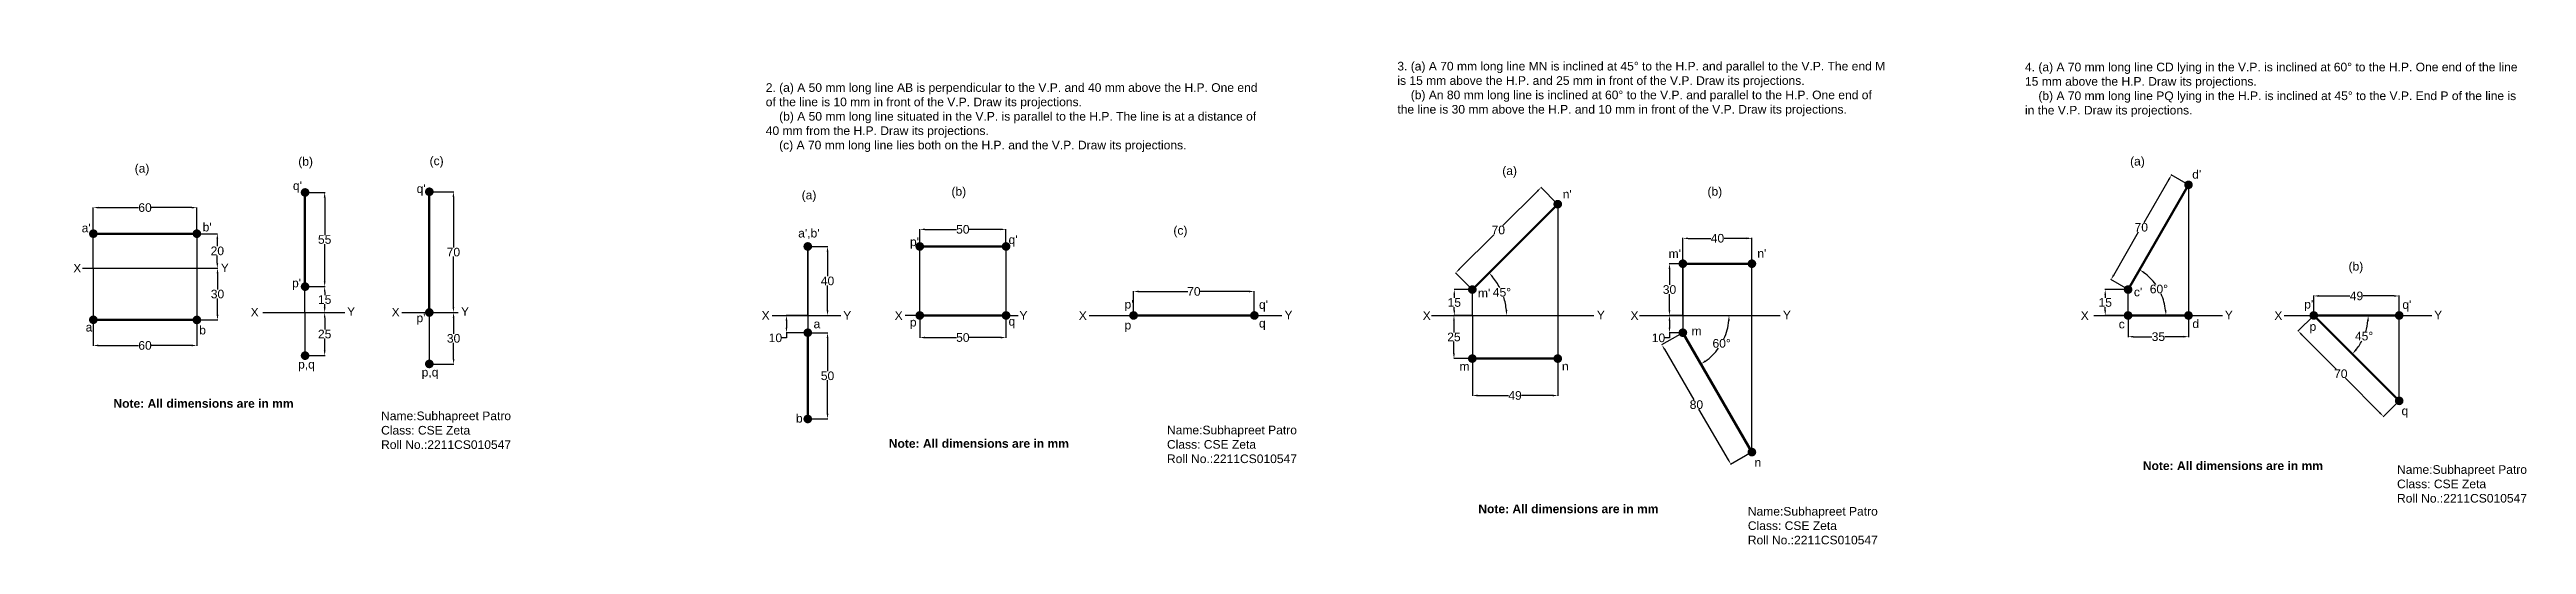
# Model space of a CAD drawing. Header units: millimetres. Extents: x 214 to 4834, y 182 to 516.
# Drawn here: x 214 to 1649, y 193 to 480 of the extents above; entities that cross this region are included whole.
import ezdxf

# ---------------------------------------------------------------- set-up
doc = ezdxf.new("R2010")
doc.units = ezdxf.units.MM
doc.header["$MEASUREMENT"] = 0
doc.styles.get("Standard").update_dxf_attribs({"font": 'arial.ttf'})
doc.dimstyles.get("Standard").update_dxf_attribs({"dimtxt": 5, "dimasz": 3, "dimexe": 0.18, "dimexo": 0.0625, "dimgap": 0.09, "dimtad": 0, "dimtih": 1, "dimtoh": 1, "dimdec": 0, "dimzin": 0, "dimdsep": 46, "dimtxsty": 'Standard', "dimcen": 0.09, "dimadec": 0, "dimazin": 0, "dimtfac": 1, "dimtdec": 0, "dimtofl": 0, "dimtmove": 0, "dimatfit": 3, "dimfxl": 1, "dimtolj": 1, "dimtzin": 0, "dimarcsym": 0})

msp = doc.modelspace()

# ---------------------------------------------------------------- texts
at = {"char_height": 5, "attachment_point": 1}
for s, width, insert in [('2. (a) A 50 mm long line AB is perpendicular to the V.P. and 40 mm above the H.P. One end \\Pof the line is 10 mm in front of the V.P. Draw its projections.\\P    (b) A 50 mm long line situated in the V.P. is parallel to the H.P. The line is at a distance of \\P40 mm from the H.P. Draw its projections.\\P    (c) A 70 mm long line lies both on the H.P. and the V.P. Draw its projections.', 298.683, (629.2, 460.3)), ('3. (a) A 70 mm long line MN is inclined at 45° to the H.P. and parallel to the V.P. The end M \\Pis 15 mm above the H.P. and 25 mm in front of the V.P. Draw its projections.\\P    (b) An 80 mm long line is inclined at 60° to the V.P. and parallel to the H.P. One end of \\Pthe line is 30 mm above the H.P. and 10 mm in front of the V.P. Draw its projections.', 291.898, (995.2, 472.7)), ('4. (a) A 70 mm long line CD lying in the V.P. is inclined at 60° to the H.P. One end of the line \\P15 mm above the H.P. Draw its projections.\\P    (b) A 70 mm long line PQ lying in the H.P. is inclined at 45° to the V.P. End P of the line is \\Pin the V.P. Draw its projections.', 287.411, (1358.9, 472.2)), ('(b)', 17.205, (358.3, 417.5)), ('(c)', 13.333, (434.4, 417.8)), ('(a)', 22.126, (1419.8, 417.6)), ('(a)', 15.229, (263.5, 413.5)), ("q'", 10.293, (355.2, 403.4)), ('(a)', 22.126, (1056, 412.1)), ("q'", 10.293, (426.9, 401.7)), ('(a)', 22.126, (650, 398)), ('(b)', 16.697, (736.8, 400.1)), ("n'", 11.773, (1091, 398.5)), ('(b)', 16.697, (1174.9, 400.1)), ("a'", 10.373, (232.8, 378.9)), ("b'", 13.624, (302.9, 379.4)), ("a',b'", 10.373, (648, 375.9)), ('(c)', 20.544, (865.4, 377.5)), ("p'", 6.534, (712.8, 370.9)), ("q'", 10.293, (769.9, 372.1)), ("m'", 8.241, (1152.4, 364)), ("n'", 12.95, (1203.8, 364.2)), ('X', 12.523, (227.9, 355.6)), ('Y', 12.523, (313.4, 355.8)), ("p'", 6.534, (354.7, 347)), ('(b)', 16.697, (1546.4, 356.7)), ('Y', 12.523, (386.6, 330.5)), ('Y', 12.523, (452.6, 330.5)), ("p'", 6.534, (837.1, 334.7)), ("q'", 10.293, (915, 334.5)), ("m'", 8.83, (1041.9, 341.2)), ("p'", 6.534, (1520.7, 334.7)), ("q'", 10.293, (1577.6, 334.5)), ('a', 6.646, (235.1, 321.4)), ('b', 11.298, (300.9, 319.7)), ('X', 12.523, (330.7, 330.1)), ('X', 12.523, (412.4, 330.1)), ("p'", 6.534, (426.8, 326.8)), ('X', 12.523, (626.8, 328.2)), ('a', 6.646, (656.9, 323.3)), ('Y', 12.523, (674.1, 328.2)), ('X', 12.523, (703.9, 328.1)), ('p', 6.534, (712.7, 324.3)), ('q', 10.293, (769.9, 324.8)), ('Y', 12.523, (776.2, 328.2)), ('X', 12.523, (810.6, 328.1)), ('p', 6.534, (837.1, 322.6)), ('q', 10.293, (915, 323.7)), ('Y', 12.523, (929.8, 328.5)), ('X', 12.523, (1009.9, 328.1)), ('Y', 12.523, (1110.8, 328.5)), ('X', 12.523, (1130.3, 328.1)), ('m', 8.241, (1165.7, 319.2)), ('Y', 12.523, (1218.6, 328.5)), ('X', 12.523, (1391.2, 328.1)), ('Y', 12.523, (1474.7, 328.5)), ('X', 12.523, (1503.4, 328.1)), ('p', 6.534, (1523.8, 321.8)), ('Y', 12.523, (1596, 328.5)), ('p,q', 16.507, (358.2, 299.9)), ('p,q', 16.507, (429.8, 295.3)), ('m', 8.241, (1031.2, 298.7)), ('n', 12.95, (1090.6, 298.8)), ('{\\fArial|b1|i0|c0|p34;Note: All dimensions are in mm}', 119.657, (251.2, 277.2)), ('Name:Subhapreet Patro\\PClass: CSE Zeta\\PRoll No.:2211CS010547', 93.435, (406.3, 270)), ('b', 11.298, (646.7, 268.6)), ('Name:Subhapreet Patro\\PClass: CSE Zeta\\PRoll No.:2211CS010547', 93.435, (861.7, 261.8)), ('q', 10.293, (1577.1, 272.9)), ('{\\fArial|b1|i0|c0|p34;Note: All dimensions are in mm}', 119.657, (700.5, 254)), ('n', 12.95, (1202.2, 243)), ('{\\fArial|b1|i0|c0|p34;Note: All dimensions are in mm}', 119.657, (1427.2, 241.1)), ('Name:Subhapreet Patro\\PClass: CSE Zeta\\PRoll No.:2211CS010547', 93.435, (1574.5, 238.9)), ('{\\fArial|b1|i0|c0|p34;Note: All dimensions are in mm}', 119.657, (1042.1, 216.1)), ('Name:Subhapreet Patro\\PClass: CSE Zeta\\PRoll No.:2211CS010547', 93.435, (1198.3, 214.7))]:
    msp.add_mtext_dynamic_manual_height_columns(s, width=width, gutter_width=25, heights=[0], dxfattribs=dict(at, insert=insert))
at = {"lineweight": 53, "char_height": 5, "attachment_point": 1}
for s, width, insert in [("d'", 11.507, (1455.8, 410)), ("c'", 5.861, (1422, 341.8)), ('c', 5.861, (1413.2, 323.2)), ('d', 11.507, (1455.9, 323.4))]:
    msp.add_mtext_dynamic_manual_height_columns(s, width=width, gutter_width=25, heights=[0], dxfattribs=dict(at, insert=insert))

# ---------------------------------------------------------------- blocks, each defined once
blk = doc.blocks.new('*D1')
at = {"color": 0, "lineweight": -2, "transparency": 16777216}
for p, q in [((239.5, 373.2), (239.5, 388.3)), ((242.5, 388.2), (265.8, 388.2)), ((296.5, 388.2), (273.2, 388.2)), ((299.5, 373.2), (299.5, 388.3))]:
    blk.add_line(p, q, dxfattribs=at)
at = {"color": 0, "transparency": 16777216}
for points in [[(242.5, 388.7), (242.5, 387.7), (239.5, 388.2)], [(296.5, 388.7), (296.5, 387.7), (299.5, 388.2)]]:
    blk.add_solid(points, dxfattribs=at)
at = {"layer": 'Defpoints', "color": 0, "transparency": 16777216}
for p in [(299.5, 388.2), (239.5, 373.1), (299.5, 373.1)]:
    blk.add_point(p, dxfattribs=at)
at = {"color": 0, "transparency": 16777216, "insert": (269.5, 388.2), "char_height": 5, "attachment_point": 5}
blk.add_mtext('\\A1;60', dxfattribs=at)
blk = doc.blocks.new('*D2')
at = {"color": 0, "lineweight": -2, "transparency": 16777216}
for p, q in [((299.6, 373.1), (311.5, 373.1)), ((311.4, 370.1), (311.4, 365.8)), ((311.4, 356.1), (311.4, 360.5)), ((299.6, 353.1), (311.5, 353.1))]:
    blk.add_line(p, q, dxfattribs=at)
at = {"color": 0, "transparency": 16777216}
for points in [[(310.9, 370.1), (311.9, 370.1), (311.4, 373.1)], [(310.9, 356.1), (311.9, 356.1), (311.4, 353.1)]]:
    blk.add_solid(points, dxfattribs=at)
at = {"layer": 'Defpoints', "color": 0, "transparency": 16777216}
for p in [(299.5, 373.1), (311.4, 373.1), (299.5, 353.1)]:
    blk.add_point(p, dxfattribs=at)
at = {"color": 0, "transparency": 16777216, "insert": (311.4, 363.1), "char_height": 5, "attachment_point": 5}
blk.add_mtext('\\A1;20', dxfattribs=at)
blk = doc.blocks.new('*D3')
at = {"color": 0, "lineweight": -2, "transparency": 16777216}
for p, q in [((299.6, 353.1), (311.7, 353.1)), ((311.5, 350.1), (311.5, 340.8)), ((311.5, 326.1), (311.5, 335.5)), ((299.6, 323.1), (311.7, 323.1))]:
    blk.add_line(p, q, dxfattribs=at)
at = {"color": 0, "transparency": 16777216}
for points in [[(311, 350.1), (312, 350.1), (311.5, 353.1)], [(311, 326.1), (312, 326.1), (311.5, 323.1)]]:
    blk.add_solid(points, dxfattribs=at)
at = {"layer": 'Defpoints', "color": 0, "transparency": 16777216}
for p in [(299.5, 353.1), (299.5, 323.1), (311.5, 323.1)]:
    blk.add_point(p, dxfattribs=at)
at = {"color": 0, "transparency": 16777216, "insert": (311.5, 338.1), "char_height": 5, "attachment_point": 5}
blk.add_mtext('\\A1;30', dxfattribs=at)
blk = doc.blocks.new('*D4')
at = {"color": 0, "lineweight": -2, "transparency": 16777216}
for p, q in [((362.3, 397), (373.8, 397)), ((373.6, 394), (373.6, 372.3)), ((373.6, 345.4), (373.6, 367)), ((362.3, 342.4), (373.8, 342.4))]:
    blk.add_line(p, q, dxfattribs=at)
at = {"color": 0, "transparency": 16777216}
for points in [[(373.1, 394), (374.1, 394), (373.6, 397)], [(373.1, 345.4), (374.1, 345.4), (373.6, 342.4)]]:
    blk.add_solid(points, dxfattribs=at)
at = {"layer": 'Defpoints', "color": 0, "transparency": 16777216}
for p in [(362.2, 397), (362.2, 342.4), (373.6, 342.4)]:
    blk.add_point(p, dxfattribs=at)
at = {"color": 0, "transparency": 16777216, "insert": (373.6, 369.7), "char_height": 5, "attachment_point": 5}
blk.add_mtext('\\A1;55', dxfattribs=at)
blk = doc.blocks.new('*D5')
at = {"color": 0, "lineweight": -2, "transparency": 16777216}
for p, q in [((362.3, 342.4), (373.8, 342.4)), ((373.6, 339.4), (373.6, 337.5)), ((373.6, 330.4), (373.6, 332.3)), ((362.3, 327.4), (373.8, 327.4))]:
    blk.add_line(p, q, dxfattribs=at)
at = {"color": 0, "transparency": 16777216}
for points in [[(373.1, 339.4), (374.1, 339.4), (373.6, 342.4)], [(373.1, 330.4), (374.1, 330.4), (373.6, 327.4)]]:
    blk.add_solid(points, dxfattribs=at)
at = {"layer": 'Defpoints', "color": 0, "transparency": 16777216}
for p in [(362.2, 342.4), (362.2, 327.4), (373.6, 327.4)]:
    blk.add_point(p, dxfattribs=at)
at = {"color": 0, "transparency": 16777216, "insert": (373.6, 334.9), "char_height": 5, "attachment_point": 5}
blk.add_mtext('\\A1;15', dxfattribs=at)
blk = doc.blocks.new('*D6')
at = {"color": 0, "lineweight": -2, "transparency": 16777216}
for p, q in [((362.3, 327.4), (373.8, 327.4)), ((373.6, 324.4), (373.6, 317.5)), ((362.3, 302.4), (373.8, 302.4)), ((373.6, 305.4), (373.6, 312.3))]:
    blk.add_line(p, q, dxfattribs=at)
at = {"color": 0, "transparency": 16777216}
for points in [[(373.1, 324.4), (374.1, 324.4), (373.6, 327.4)], [(373.1, 305.4), (374.1, 305.4), (373.6, 302.4)]]:
    blk.add_solid(points, dxfattribs=at)
at = {"layer": 'Defpoints', "color": 0, "transparency": 16777216}
for p in [(362.2, 327.4), (373.6, 327.4), (362.2, 302.4)]:
    blk.add_point(p, dxfattribs=at)
at = {"color": 0, "transparency": 16777216, "insert": (373.6, 314.9), "char_height": 5, "attachment_point": 5}
blk.add_mtext('\\A1;25', dxfattribs=at)
blk = doc.blocks.new('*D7')
at = {"color": 0, "lineweight": -2, "transparency": 16777216}
for p, q in [((434.3, 397.4), (448.4, 397.4)), ((448.2, 394.4), (448.2, 365)), ((448.2, 330.4), (448.2, 359.8)), ((434.3, 327.4), (448.4, 327.4))]:
    blk.add_line(p, q, dxfattribs=at)
at = {"color": 0, "transparency": 16777216}
for points in [[(447.7, 394.4), (448.7, 394.4), (448.2, 397.4)], [(447.7, 330.4), (448.7, 330.4), (448.2, 327.4)]]:
    blk.add_solid(points, dxfattribs=at)
at = {"layer": 'Defpoints', "color": 0, "transparency": 16777216}
for p in [(434.2, 397.4), (434.2, 327.4), (448.2, 327.4)]:
    blk.add_point(p, dxfattribs=at)
at = {"color": 0, "transparency": 16777216, "insert": (448.2, 362.4), "char_height": 5, "attachment_point": 5}
blk.add_mtext('\\A1;70', dxfattribs=at)
blk = doc.blocks.new('*D8')
at = {"color": 0, "lineweight": -2, "transparency": 16777216}
for p, q in [((434.3, 327.4), (448.5, 327.4)), ((448.3, 324.4), (448.3, 315)), ((448.3, 300.4), (448.3, 309.8)), ((434.3, 297.4), (448.5, 297.4))]:
    blk.add_line(p, q, dxfattribs=at)
at = {"color": 0, "transparency": 16777216}
for points in [[(447.8, 324.4), (448.8, 324.4), (448.3, 327.4)], [(447.8, 300.4), (448.8, 300.4), (448.3, 297.4)]]:
    blk.add_solid(points, dxfattribs=at)
at = {"layer": 'Defpoints', "color": 0, "transparency": 16777216}
for p in [(434.2, 327.4), (434.2, 297.4), (448.3, 297.4)]:
    blk.add_point(p, dxfattribs=at)
at = {"color": 0, "transparency": 16777216, "insert": (448.3, 312.4), "char_height": 5, "attachment_point": 5}
blk.add_mtext('\\A1;30', dxfattribs=at)
blk = doc.blocks.new('*D108')
at = {"color": 0, "lineweight": -2, "transparency": 16777216}
for p, q in [((239.5, 323.1), (239.5, 308.1)), ((299.5, 323.1), (299.5, 308.1)), ((242.5, 308.3), (265.8, 308.3)), ((296.5, 308.3), (273.2, 308.3))]:
    blk.add_line(p, q, dxfattribs=at)
at = {"color": 0, "transparency": 16777216}
for points in [[(242.5, 308.8), (242.5, 307.8), (239.5, 308.3)], [(296.5, 308.8), (296.5, 307.8), (299.5, 308.3)]]:
    blk.add_solid(points, dxfattribs=at)
at = {"layer": 'Defpoints', "color": 0, "transparency": 16777216}
for p in [(239.5, 323.1), (299.5, 323.1), (299.5, 308.3)]:
    blk.add_point(p, dxfattribs=at)
at = {"color": 0, "transparency": 16777216, "insert": (269.5, 308.3), "char_height": 5, "attachment_point": 5}
blk.add_mtext('\\A1;60', dxfattribs=at)
blk = doc.blocks.new('*D9')
at = {"color": 0, "lineweight": -2, "transparency": 16777216}
for p, q in [((653.6, 365.7), (665.2, 365.7)), ((665, 362.7), (665, 348.4)), ((665, 328.7), (665, 343.1)), ((653.6, 325.7), (665.2, 325.7))]:
    blk.add_line(p, q, dxfattribs=at)
at = {"color": 0, "transparency": 16777216}
for points in [[(664.5, 362.7), (665.5, 362.7), (665, 365.7)], [(664.5, 328.7), (665.5, 328.7), (665, 325.7)]]:
    blk.add_solid(points, dxfattribs=at)
at = {"layer": 'Defpoints', "color": 0, "transparency": 16777216}
for p in [(653.6, 365.7), (653.6, 325.7), (665, 325.7)]:
    blk.add_point(p, dxfattribs=at)
at = {"color": 0, "transparency": 16777216, "insert": (665, 345.7), "char_height": 5, "attachment_point": 5}
blk.add_mtext('\\A1;40', dxfattribs=at)
blk = doc.blocks.new('*D10')
at = {"color": 0, "lineweight": -2, "transparency": 16777216}
for p, q in [((653.6, 315.7), (665.2, 315.7)), ((665, 312.7), (665, 293.4)), ((665, 268.7), (665, 288.1)), ((653.6, 265.7), (665.2, 265.7))]:
    blk.add_line(p, q, dxfattribs=at)
at = {"color": 0, "transparency": 16777216}
for points in [[(664.5, 312.7), (665.5, 312.7), (665, 315.7)], [(664.5, 268.7), (665.5, 268.7), (665, 265.7)]]:
    blk.add_solid(points, dxfattribs=at)
at = {"layer": 'Defpoints', "color": 0, "transparency": 16777216}
for p in [(653.6, 315.7), (665, 315.7), (653.6, 265.7)]:
    blk.add_point(p, dxfattribs=at)
at = {"color": 0, "transparency": 16777216, "insert": (665, 290.7), "char_height": 5, "attachment_point": 5}
blk.add_mtext('\\A1;50', dxfattribs=at)
blk = doc.blocks.new('*D11')
at = {"color": 0, "lineweight": -2, "transparency": 16777216}
for p, q in [((653.5, 325.7), (641, 325.7)), ((641.2, 322.7), (641.2, 318.7)), ((641.2, 312.7), (638.2, 312.7)), ((653.5, 315.7), (641, 315.7)), ((641.2, 315.7), (641.2, 312.7))]:
    blk.add_line(p, q, dxfattribs=at)
at = {"color": 0, "transparency": 16777216}
for points in [[(640.7, 322.7), (641.7, 322.7), (641.2, 325.7)], [(640.7, 318.7), (641.7, 318.7), (641.2, 315.7)]]:
    blk.add_solid(points, dxfattribs=at)
at = {"layer": 'Defpoints', "color": 0, "transparency": 16777216}
for p in [(653.6, 325.7), (641.2, 315.7), (653.6, 315.7)]:
    blk.add_point(p, dxfattribs=at)
at = {"color": 0, "transparency": 16777216, "insert": (634.8, 312.7), "char_height": 5, "attachment_point": 5}
blk.add_mtext('\\A1;10', dxfattribs=at)
blk = doc.blocks.new('*D12')
at = {"color": 0, "lineweight": -2, "transparency": 16777216}
for p, q in [((842.3, 325.8), (842.3, 339.7)), ((845.3, 339.6), (873.7, 339.6)), ((909.3, 339.6), (880.9, 339.6)), ((912.3, 325.8), (912.3, 339.7))]:
    blk.add_line(p, q, dxfattribs=at)
at = {"color": 0, "transparency": 16777216}
for points in [[(845.3, 340.1), (845.3, 339.1), (842.3, 339.6)], [(909.3, 340.1), (909.3, 339.1), (912.3, 339.6)]]:
    blk.add_solid(points, dxfattribs=at)
at = {"layer": 'Defpoints', "color": 0, "transparency": 16777216}
for p in [(912.3, 339.6), (842.3, 325.7), (912.3, 325.7)]:
    blk.add_point(p, dxfattribs=at)
at = {"color": 0, "transparency": 16777216, "insert": (877.3, 339.6), "char_height": 5, "attachment_point": 5}
blk.add_mtext('\\A1;70', dxfattribs=at)
blk = doc.blocks.new('*D13')
at = {"color": 0, "lineweight": -2, "transparency": 16777216}
for p, q in [((1076.4, 397.8), (1056.4, 377.8)), ((1088.1, 390.3), (1078.4, 400)), ((1031.1, 352.5), (1051.1, 372.5)), ((1038.6, 340.8), (1028.9, 350.5))]:
    blk.add_line(p, q, dxfattribs=at)
at = {"color": 0, "transparency": 16777216}
for points in [[(1076, 398.1), (1076.7, 397.4), (1078.5, 399.9)], [(1030.8, 352.9), (1031.5, 352.2), (1029, 350.4)]]:
    blk.add_solid(points, dxfattribs=at)
at = {"layer": 'Defpoints', "color": 0, "transparency": 16777216}
for p in [(1078.5, 399.9), (1088.2, 390.2), (1038.7, 340.7)]:
    blk.add_point(p, dxfattribs=at)
at = {"color": 0, "transparency": 16777216, "insert": (1053.7, 375.2), "char_height": 5, "attachment_point": 5}
blk.add_mtext('\\A1;70', dxfattribs=at)
blk = doc.blocks.new('*D14')
at = {"color": 0, "lineweight": -2, "transparency": 16777216}
for p, q in [((1038.6, 340.7), (1028.1, 340.7)), ((1028.2, 337.7), (1028.2, 335.9)), ((1028.2, 328.7), (1028.2, 330.6)), ((1038.6, 325.7), (1028.1, 325.7))]:
    blk.add_line(p, q, dxfattribs=at)
at = {"color": 0, "transparency": 16777216}
for points in [[(1027.7, 337.7), (1028.7, 337.7), (1028.2, 340.7)], [(1027.7, 328.7), (1028.7, 328.7), (1028.2, 325.7)]]:
    blk.add_solid(points, dxfattribs=at)
at = {"layer": 'Defpoints', "color": 0, "transparency": 16777216}
for p in [(1038.7, 340.7), (1028.2, 325.7), (1038.7, 325.7)]:
    blk.add_point(p, dxfattribs=at)
at = {"color": 0, "transparency": 16777216, "insert": (1028.2, 333.2), "char_height": 5, "attachment_point": 5}
blk.add_mtext('\\A1;15', dxfattribs=at)
blk = doc.blocks.new('*D15')
at = {"color": 0, "lineweight": -2, "transparency": 16777216}
for p, q in [((1038.6, 325.7), (1027.9, 325.7)), ((1028, 322.7), (1028, 315.9)), ((1028, 303.7), (1028, 310.6)), ((1038.6, 300.7), (1027.9, 300.7))]:
    blk.add_line(p, q, dxfattribs=at)
at = {"color": 0, "transparency": 16777216}
for points in [[(1027.5, 322.7), (1028.5, 322.7), (1028, 325.7)], [(1027.5, 303.7), (1028.5, 303.7), (1028, 300.7)]]:
    blk.add_solid(points, dxfattribs=at)
at = {"layer": 'Defpoints', "color": 0, "transparency": 16777216}
for p in [(1038.7, 325.7), (1028, 300.7), (1038.7, 300.7)]:
    blk.add_point(p, dxfattribs=at)
at = {"color": 0, "transparency": 16777216, "insert": (1028, 313.2), "char_height": 5, "attachment_point": 5}
blk.add_mtext('\\A1;25', dxfattribs=at)
blk = doc.blocks.new('*D16')
at = {"color": 0, "lineweight": -2, "transparency": 16777216}
for start, end in [(27.2745, 40.0644), (4.9356, 17.8854)]:
    blk.add_arc((1023.7, 325.7), 34.8, start, end, dxfattribs=at)
at = {"color": 0, "transparency": 16777216}
for points in [[(1050, 347.8), (1050.7, 348.5), (1048.3, 350.4)], [(1058.9, 328.8), (1057.9, 328.7), (1058.5, 325.7)]]:
    blk.add_solid(points, dxfattribs=at)
at = {"layer": 'Defpoints', "color": 0, "transparency": 16777216}
for p in [(1088.2, 390.2), (1038.7, 340.7), (1057.3, 334.8), (1015, 325.7), (1109, 325.7)]:
    blk.add_point(p, dxfattribs=at)
at = {"color": 0, "transparency": 16777216, "insert": (1055.8, 339.1), "char_height": 5, "attachment_point": 5}
blk.add_mtext('\\A1;45°', dxfattribs=at)
blk = doc.blocks.new('*D17')
at = {"color": 0, "lineweight": -2, "transparency": 16777216}
for p, q in [((718.4, 365.8), (718.4, 375.8)), ((721.4, 375.6), (739.8, 375.6)), ((765.4, 375.6), (747.1, 375.6)), ((768.4, 365.8), (768.4, 375.8))]:
    blk.add_line(p, q, dxfattribs=at)
at = {"color": 0, "transparency": 16777216}
for points in [[(721.4, 376.1), (721.4, 375.1), (718.4, 375.6)], [(765.4, 376.1), (765.4, 375.1), (768.4, 375.6)]]:
    blk.add_solid(points, dxfattribs=at)
at = {"layer": 'Defpoints', "color": 0, "transparency": 16777216}
for p in [(768.4, 375.6), (718.4, 365.7), (768.4, 365.7)]:
    blk.add_point(p, dxfattribs=at)
at = {"color": 0, "transparency": 16777216, "insert": (743.4, 375.6), "char_height": 5, "attachment_point": 5}
blk.add_mtext('\\A1;50', dxfattribs=at)
blk = doc.blocks.new('*D18')
at = {"color": 0, "lineweight": -2, "transparency": 16777216}
for p, q in [((718.4, 325.7), (718.4, 312.7)), ((768.4, 325.7), (768.4, 312.7)), ((721.4, 312.9), (739.8, 312.9)), ((765.4, 312.9), (747.1, 312.9))]:
    blk.add_line(p, q, dxfattribs=at)
at = {"color": 0, "transparency": 16777216}
for points in [[(721.4, 313.4), (721.4, 312.4), (718.4, 312.9)], [(765.4, 313.4), (765.4, 312.4), (768.4, 312.9)]]:
    blk.add_solid(points, dxfattribs=at)
at = {"layer": 'Defpoints', "color": 0, "transparency": 16777216}
for p in [(718.4, 325.7), (768.4, 325.7), (768.4, 312.9)]:
    blk.add_point(p, dxfattribs=at)
at = {"color": 0, "transparency": 16777216, "insert": (743.4, 312.9), "char_height": 5, "attachment_point": 5}
blk.add_mtext('\\A1;50', dxfattribs=at)
blk = doc.blocks.new('*D19')
at = {"color": 0, "lineweight": -2, "transparency": 16777216}
for p, q in [((1160.7, 355.8), (1160.7, 370.6)), ((1163.7, 370.4), (1176.9, 370.4)), ((1197.7, 370.4), (1184.5, 370.4)), ((1200.7, 355.8), (1200.7, 370.6))]:
    blk.add_line(p, q, dxfattribs=at)
at = {"color": 0, "transparency": 16777216}
for points in [[(1163.7, 370.9), (1163.7, 369.9), (1160.7, 370.4)], [(1197.7, 370.9), (1197.7, 369.9), (1200.7, 370.4)]]:
    blk.add_solid(points, dxfattribs=at)
at = {"layer": 'Defpoints', "color": 0, "transparency": 16777216}
for p in [(1200.7, 370.4), (1160.7, 355.7), (1200.7, 355.7)]:
    blk.add_point(p, dxfattribs=at)
at = {"color": 0, "transparency": 16777216, "insert": (1180.7, 370.4), "char_height": 5, "attachment_point": 5}
blk.add_mtext('\\A1;40', dxfattribs=at)
blk = doc.blocks.new('*D20')
at = {"color": 0, "lineweight": -2, "transparency": 16777216}
for p, q in [((1160.6, 315.7), (1148.3, 308.6)), ((1150, 306.1), (1167, 276.7)), ((1187, 242), (1170, 271.4)), ((1200.6, 246.4), (1188.3, 239.3))]:
    blk.add_line(p, q, dxfattribs=at)
at = {"color": 0, "transparency": 16777216}
for points in [[(1150.4, 306.3), (1149.6, 305.8), (1148.5, 308.7)], [(1187.4, 242.3), (1186.6, 241.8), (1188.5, 239.4)]]:
    blk.add_solid(points, dxfattribs=at)
at = {"layer": 'Defpoints', "color": 0, "transparency": 16777216}
for p in [(1160.7, 315.7), (1200.7, 246.5), (1188.5, 239.4)]:
    blk.add_point(p, dxfattribs=at)
at = {"color": 0, "transparency": 16777216, "insert": (1168.5, 274), "char_height": 5, "attachment_point": 5}
blk.add_mtext('\\A1;80', dxfattribs=at)
blk = doc.blocks.new('*D21')
at = {"color": 0, "lineweight": -2, "transparency": 16777216}
for p, q in [((1160.6, 325.7), (1152.7, 325.7)), ((1152.9, 322.7), (1152.9, 318.7)), ((1152.9, 312.7), (1149.9, 312.7)), ((1160.6, 315.7), (1152.7, 315.7)), ((1152.9, 315.7), (1152.9, 312.7))]:
    blk.add_line(p, q, dxfattribs=at)
at = {"color": 0, "transparency": 16777216}
for points in [[(1152.4, 322.7), (1153.4, 322.7), (1152.9, 325.7)], [(1152.4, 318.7), (1153.4, 318.7), (1152.9, 315.7)]]:
    blk.add_solid(points, dxfattribs=at)
at = {"layer": 'Defpoints', "color": 0, "transparency": 16777216}
for p in [(1160.7, 325.7), (1152.9, 315.7), (1160.7, 315.7)]:
    blk.add_point(p, dxfattribs=at)
at = {"color": 0, "transparency": 16777216, "insert": (1146.5, 312.7), "char_height": 5, "attachment_point": 5}
blk.add_mtext('\\A1;10', dxfattribs=at)
blk = doc.blocks.new('*D22')
at = {"color": 0, "lineweight": -2, "transparency": 16777216}
for p, q in [((1160.6, 355.7), (1152.7, 355.7)), ((1152.9, 352.7), (1152.9, 343.4)), ((1152.9, 328.7), (1152.9, 338.1)), ((1160.6, 325.7), (1152.7, 325.7))]:
    blk.add_line(p, q, dxfattribs=at)
at = {"color": 0, "transparency": 16777216}
for points in [[(1152.4, 352.7), (1153.4, 352.7), (1152.9, 355.7)], [(1152.4, 328.7), (1153.4, 328.7), (1152.9, 325.7)]]:
    blk.add_solid(points, dxfattribs=at)
at = {"layer": 'Defpoints', "color": 0, "transparency": 16777216}
for p in [(1152.9, 355.7), (1160.7, 355.7), (1160.7, 325.7)]:
    blk.add_point(p, dxfattribs=at)
at = {"color": 0, "transparency": 16777216, "insert": (1152.9, 340.7), "char_height": 5, "attachment_point": 5}
blk.add_mtext('\\A1;30', dxfattribs=at)
blk = doc.blocks.new('*D23')
at = {"color": 0, "lineweight": -2, "transparency": 16777216}
for start, end in [(335.2522, 354.7056), (305.2944, 324.4527)]:
    blk.add_arc((1154.9, 325.7), 32.5, start, end, dxfattribs=at)
at = {"color": 0, "transparency": 16777216}
for points in [[(1186.8, 322.8), (1187.8, 322.7), (1187.4, 325.7)], [(1174, 298.8), (1173.4, 299.7), (1171.2, 297.6)]]:
    blk.add_solid(points, dxfattribs=at)
at = {"layer": 'Defpoints', "color": 0, "transparency": 16777216}
for p in [(1135.6, 325.7), (1217, 325.7), (1160.7, 315.7), (1179.8, 304.9), (1200.7, 246.5)]:
    blk.add_point(p, dxfattribs=at)
at = {"color": 0, "transparency": 16777216, "insert": (1183.1, 309.5), "char_height": 5, "attachment_point": 5}
blk.add_mtext('\\A1;60°', dxfattribs=at)
blk = doc.blocks.new('*D24')
at = {"color": 0, "lineweight": -2, "transparency": 16777216}
for start, end in [(35.9108, 54.3703), (5.6297, 24.4233)]:
    blk.add_arc((1410, 325.7), 30.5, start, end, dxfattribs=at)
at = {"color": 0, "transparency": 16777216}
for points in [[(1427.6, 350.1), (1428.1, 351), (1425.3, 352.2)], [(1440.9, 328.8), (1439.9, 328.7), (1440.6, 325.7)]]:
    blk.add_solid(points, dxfattribs=at)
at = {"layer": 'Defpoints', "color": 0, "transparency": 16777216}
for p in [(1453.7, 401.4), (1418.7, 340.7), (1438.7, 336.2), (1418.7, 325.7), (1453.7, 325.7)]:
    blk.add_point(p, dxfattribs=at)
at = {"color": 0, "transparency": 16777216, "insert": (1436.5, 341), "char_height": 5, "attachment_point": 5}
blk.add_mtext('\\A1;60°', dxfattribs=at)
blk = doc.blocks.new('*D25')
at = {"color": 0, "lineweight": -2, "transparency": 16777216}
for p, q in [((1418.6, 340.7), (1405.2, 340.7)), ((1405.4, 337.7), (1405.4, 335.9)), ((1405.4, 328.7), (1405.4, 330.6)), ((1418.6, 325.7), (1405.2, 325.7))]:
    blk.add_line(p, q, dxfattribs=at)
at = {"color": 0, "transparency": 16777216}
for points in [[(1404.9, 337.7), (1405.9, 337.7), (1405.4, 340.7)], [(1404.9, 328.7), (1405.9, 328.7), (1405.4, 325.7)]]:
    blk.add_solid(points, dxfattribs=at)
at = {"layer": 'Defpoints', "color": 0, "transparency": 16777216}
for p in [(1418.7, 340.7), (1405.4, 325.7), (1418.7, 325.7)]:
    blk.add_point(p, dxfattribs=at)
at = {"color": 0, "transparency": 16777216, "insert": (1405.4, 333.2), "char_height": 5, "attachment_point": 5}
blk.add_mtext('\\A1;15', dxfattribs=at)
blk = doc.blocks.new('*D26')
at = {"color": 0, "lineweight": -2, "transparency": 16777216}
for p, q in [((1442.3, 404.5), (1427.8, 379.4)), ((1453.6, 401.4), (1443.6, 407.2)), ((1410.3, 349.1), (1424.7, 374.1)), ((1418.6, 340.8), (1408.6, 346.6))]:
    blk.add_line(p, q, dxfattribs=at)
at = {"color": 0, "transparency": 16777216}
for points in [[(1441.8, 404.7), (1442.7, 404.2), (1443.8, 407.1)], [(1409.8, 349.3), (1410.7, 348.8), (1408.8, 346.5)]]:
    blk.add_solid(points, dxfattribs=at)
at = {"layer": 'Defpoints', "color": 0, "transparency": 16777216}
for p in [(1443.8, 407.1), (1453.7, 401.4), (1418.7, 340.7)]:
    blk.add_point(p, dxfattribs=at)
at = {"color": 0, "transparency": 16777216, "insert": (1426.3, 376.8), "char_height": 5, "attachment_point": 5}
blk.add_mtext('\\A1;70', dxfattribs=at)
blk = doc.blocks.new('*D27')
at = {"color": 0, "lineweight": -2, "transparency": 16777216}
for p, q in [((1418.7, 325.7), (1418.7, 313.2)), ((1453.7, 325.7), (1453.7, 313.2)), ((1421.7, 313.4), (1432.5, 313.4)), ((1450.7, 313.4), (1439.9, 313.4))]:
    blk.add_line(p, q, dxfattribs=at)
at = {"color": 0, "transparency": 16777216}
for points in [[(1421.7, 313.9), (1421.7, 312.9), (1418.7, 313.4)], [(1450.7, 313.9), (1450.7, 312.9), (1453.7, 313.4)]]:
    blk.add_solid(points, dxfattribs=at)
at = {"layer": 'Defpoints', "color": 0, "transparency": 16777216}
for p in [(1418.7, 325.7), (1453.7, 325.7), (1453.7, 313.4)]:
    blk.add_point(p, dxfattribs=at)
at = {"color": 0, "transparency": 16777216, "insert": (1436.2, 313.4), "char_height": 5, "attachment_point": 5}
blk.add_mtext('\\A1;35', dxfattribs=at)
blk = doc.blocks.new('*D28')
at = {"color": 0, "lineweight": -2, "transparency": 16777216}
for p, q in [((1526.2, 325.7), (1517, 316.5)), ((1519.3, 314.5), (1539.3, 294.6)), ((1564.5, 269.3), (1544.6, 289.3)), ((1575.7, 276.2), (1566.5, 267))]:
    blk.add_line(p, q, dxfattribs=at)
at = {"color": 0, "transparency": 16777216}
for points in [[(1519.6, 314.9), (1518.9, 314.2), (1517.2, 316.7)], [(1564.9, 269.6), (1564.2, 268.9), (1566.7, 267.2)]]:
    blk.add_solid(points, dxfattribs=at)
at = {"layer": 'Defpoints', "color": 0, "transparency": 16777216}
for p in [(1526.2, 325.7), (1575.7, 276.2), (1566.7, 267.2)]:
    blk.add_point(p, dxfattribs=at)
at = {"color": 0, "transparency": 16777216, "insert": (1541.9, 291.9), "char_height": 5, "attachment_point": 5}
blk.add_mtext('\\A1;70', dxfattribs=at)
blk = doc.blocks.new('*D29')
at = {"color": 0, "lineweight": -2, "transparency": 16777216}
for p, q in [((1526.2, 325.8), (1526.2, 337.2)), ((1529.2, 337), (1547.2, 337)), ((1572.7, 337), (1554.8, 337)), ((1575.7, 325.8), (1575.7, 337.2))]:
    blk.add_line(p, q, dxfattribs=at)
at = {"color": 0, "transparency": 16777216}
for points in [[(1529.2, 337.5), (1529.2, 336.5), (1526.2, 337)], [(1572.7, 337.5), (1572.7, 336.5), (1575.7, 337)]]:
    blk.add_solid(points, dxfattribs=at)
at = {"layer": 'Defpoints', "color": 0, "transparency": 16777216}
for p in [(1575.7, 337), (1526.2, 325.7), (1575.7, 325.7)]:
    blk.add_point(p, dxfattribs=at)
at = {"color": 0, "transparency": 16777216, "insert": (1551, 337), "char_height": 5, "attachment_point": 5}
blk.add_mtext('\\A1;49', dxfattribs=at)
blk = doc.blocks.new('*D30')
at = {"color": 0, "lineweight": -2, "transparency": 16777216}
for start, end in [(342.5843, 354.5539), (320.4461, 332.2209)]:
    blk.add_arc((1526.2, 325.7), 31.6, start, end, dxfattribs=at)
at = {"color": 0, "transparency": 16777216}
for points in [[(1557.2, 322.8), (1558.2, 322.7), (1557.8, 325.7)], [(1551, 305.3), (1550.2, 306), (1548.6, 303.4)]]:
    blk.add_solid(points, dxfattribs=at)
at = {"layer": 'Defpoints', "color": 0, "transparency": 16777216}
for p in [(1526.2, 325.7), (1526.2, 325.7), (1575.7, 325.7), (1553.6, 310), (1575.7, 276.2)]:
    blk.add_point(p, dxfattribs=at)
at = {"color": 0, "transparency": 16777216, "insert": (1555.4, 313.7), "char_height": 5, "attachment_point": 5}
blk.add_mtext('\\A1;45°', dxfattribs=at)
blk = doc.blocks.new('*D43')
at = {"color": 0, "lineweight": -2, "transparency": 16777216}
for p, q in [((1038.7, 300.7), (1038.7, 279.1)), ((1088.2, 300.7), (1088.2, 279.1)), ((1041.7, 279.3), (1059.6, 279.3)), ((1085.2, 279.3), (1067.2, 279.3))]:
    blk.add_line(p, q, dxfattribs=at)
at = {"color": 0, "transparency": 16777216}
for points in [[(1041.7, 279.8), (1041.7, 278.8), (1038.7, 279.3)], [(1085.2, 279.8), (1085.2, 278.8), (1088.2, 279.3)]]:
    blk.add_solid(points, dxfattribs=at)
at = {"layer": 'Defpoints', "color": 0, "transparency": 16777216}
for p in [(1038.7, 300.7), (1088.2, 300.7), (1088.2, 279.3)]:
    blk.add_point(p, dxfattribs=at)
at = {"color": 0, "transparency": 16777216, "insert": (1063.4, 279.3), "char_height": 5, "attachment_point": 5}
blk.add_mtext('\\A1;49', dxfattribs=at)

# ---------------------------------------------------------------- dimensions: what is measured, and where the dimension line sits
for p1, p2, distance, picture, middle in [((1418.7, 340.7), (1453.7, 401.4), 11.5, '*D26', (1426.3, 376.8)), ((434.2, 397.4), (434.2, 327.4), 14, '*D7', (448.2, 362.4)), ((1038.7, 340.7), (1088.2, 390.2), 13.7, '*D13', (1053.7, 375.2)), ((1160.7, 325.7), (1160.7, 355.7), 7.8, '*D22', (1152.9, 340.7)), ((1038.7, 340.7), (1038.7, 325.7), -10.4, '*D14', (1028.2, 333.2)), ((1418.7, 340.7), (1418.7, 325.7), -13.3, '*D25', (1405.4, 333.2)), ((1526.2496, 325.7433), (1575.747, 325.7433), 11.2695, '*D29', (1550.9983, 337.0128)), ((239.5, 323.1), (299.5, 323.1), -14.8, '*D108', (269.5, 308.3)), ((1038.7, 325.7), (1038.7, 300.7), -10.6, '*D15', (1028, 313.2)), ((1160.7, 325.7), (1160.7, 315.7), -7.8, '*D21', (1146.5, 312.7)), ((1526.2, 325.7), (1575.7, 276.2), -12.8, '*D28', (1541.9, 291.9)), ((1160.7, 315.7), (1200.7, 246.5), -14.1, '*D20', (1168.5, 274))]:
    dim = msp.add_aligned_dim(p1=p1, p2=p2, distance=distance, dimstyle='Standard')
    dim.commit()
    dim.dimension.update_dxf_attribs({"geometry": picture, "text_midpoint": middle})
for base, p1, p2, picture, middle in [((299.5, 388.2), (239.5, 373.1), (299.5, 373.1), '*D1', (269.5, 388.2)), ((768.4, 375.6), (718.4, 365.7), (768.4, 365.7), '*D17', (743.4, 375.6)), ((1200.7, 370.4), (1160.7, 355.7), (1200.7, 355.7), '*D19', (1180.7, 370.4)), ((912.3, 339.6), (842.3, 325.7), (912.3, 325.7), '*D12', (877.3, 339.6)), ((768.4, 312.9), (718.4, 325.7), (768.4, 325.7), '*D18', (743.4, 312.9)), ((1453.7, 313.4), (1418.7, 325.7), (1453.7, 325.7), '*D27', (1436.2, 313.4)), ((1088.1594, 279.3138), (1038.6619, 300.7433), (1088.1594, 300.7433), '*D43', (1063.4107, 279.3138))]:
    dim = msp.add_linear_dim(base=base, p1=p1, p2=p2, dimstyle='Standard')
    dim.commit()
    dim.dimension.update_dxf_attribs({"geometry": picture, "text_midpoint": middle})
for base, p1, p2, picture, middle in [((373.6, 342.4), (362.2, 397), (362.2, 342.4), '*D4', (373.6, 369.7)), ((311.4, 373.1), (299.5, 353.1), (299.5, 373.1), '*D2', (311.4, 363.1)), ((665, 325.7), (653.6, 365.7), (653.6, 325.7), '*D9', (665, 345.7)), ((311.5, 323.1), (299.5, 353.1), (299.5, 323.1), '*D3', (311.5, 338.1)), ((373.6, 327.4), (362.2, 342.4), (362.2, 327.4), '*D5', (373.6, 334.9)), ((373.6, 327.4), (362.2, 302.4), (362.2, 327.4), '*D6', (373.6, 314.9)), ((448.3, 297.4), (434.2, 327.4), (434.2, 297.4), '*D8', (448.3, 312.4)), ((641.2, 315.7), (653.6, 325.7), (653.6, 315.7), '*D11', (634.8, 312.7)), ((665, 315.7), (653.6, 265.7), (653.6, 315.7), '*D10', (665, 290.7))]:
    dim = msp.add_linear_dim(base=base, p1=p1, p2=p2, angle=90, dimstyle='Standard')
    dim.commit()
    dim.dimension.update_dxf_attribs({"geometry": picture, "text_midpoint": middle})
for base, line1, line2, picture, middle in [((1057.3, 334.8), ((1015, 325.7), (1109, 325.7)), ((1038.7, 340.7), (1088.2, 390.2)), '*D16', (1055.8, 339.1)), ((1438.7, 336.2), ((1418.7, 325.7), (1453.7, 325.7)), ((1418.7, 340.7), (1453.7, 401.4)), '*D24', (1436.5, 341)), ((1179.8, 304.9), ((1135.6, 325.7), (1217, 325.7)), ((1160.7, 315.7), (1200.7, 246.5)), '*D23', (1183.1, 309.5)), ((1553.6, 310), ((1526.2, 325.7), (1575.7, 325.7)), ((1526.2, 325.7), (1575.7, 276.2)), '*D30', (1555.4, 313.7))]:
    dim = msp.add_angular_dim_2l(base=base, line1=line1, line2=line2, dimstyle='Standard')
    dim.commit()
    dim.dimension.update_dxf_attribs({"geometry": picture, "text_midpoint": middle})

# ---------------------------------------------------------------- linework, layer by layer
at = {"lineweight": 53}
for p, q in [((362.2, 342.4), (362.2, 397.4)), ((434.2, 327.4), (434.2, 397.4)), ((1038.7, 340.7), (1088.2, 390.2)), ((1418.7, 340.7), (1453.7, 401.4)), ((239.5, 373.1), (299.5, 373.1)), ((718.4, 365.7), (768.4, 365.7)), ((1160.7, 355.7), (1200.7, 355.7)), ((299.5, 323.1), (239.5, 323.1)), ((718.4, 325.7), (768.4, 325.7)), ((842.3, 325.7), (912.3, 325.7)), ((1418.7, 325.7), (1453.7, 325.7)), ((1526.2, 325.7), (1575.7, 276.2)), ((1526.2, 325.7), (1575.7, 325.7)), ((653.6, 315.7), (653.6, 265.7)), ((1160.7, 315.7), (1200.7, 246.5)), ((1038.7, 300.7), (1088.2, 300.7))]:
    msp.add_line(p, q, dxfattribs=at)
for p, q in [((1088.2, 390.2), (1088.2, 300.7)), ((1453.7, 401.4), (1453.7, 325.7)), ((239.5, 353.1), (239.5, 373.1)), ((299.5, 373.1), (299.5, 323.1)), ((653.6, 325.7), (653.6, 365.7)), ((653.6, 365.7), (653.6, 315.7)), ((718.4, 325.7), (718.4, 365.7)), ((768.4, 365.7), (768.4, 325.7)), ((233.3, 353.1), (267.7, 353.1)), ((239.5, 353.1), (239.5, 323.1)), ((267.7, 353.1), (305.5, 353.1)), ((1160.7, 325.7), (1160.7, 355.7)), ((1160.7, 355.7), (1160.7, 315.7)), ((1200.7, 246.5), (1200.7, 355.7)), ((362.2, 327.4), (362.2, 342.4)), ((1038.7, 325.7), (1038.7, 340.7)), ((1418.7, 325.7), (1418.7, 340.7)), ((337.7, 327.4), (385.3, 327.4)), ((362.2, 327.4), (362.2, 302.4)), ((418.3, 327.4), (451, 327.4)), ((434.2, 327.4), (434.2, 297.4)), ((632.9, 325.7), (672.8, 325.7)), ((718.4, 325.7), (709.9, 325.7)), ((768.4, 325.7), (775.4, 325.7)), ((816.7, 325.7), (928.3, 325.7)), ((1015, 325.7), (1109, 325.7)), ((1038.7, 325.7), (1038.7, 300.7)), ((1135.6, 325.7), (1217, 325.7)), ((1398.8, 325.7), (1473.4, 325.7)), ((1509, 325.7), (1594.6, 325.7)), ((1575.7, 276.2), (1575.7, 325.7))]:
    msp.add_line(p, q)
at = {"const_width": 2.5}
for points in [[(1452.4, 401.4, 1), (1454.9, 401.4, 1)], [(361, 397, 1), (363.5, 397, 1)], [(433, 397.4, 1), (435.5, 397.4, 1)], [(1086.9, 390.2, 1), (1089.4, 390.2, 1)], [(238.3, 373.1, 1), (240.8, 373.1, 1)], [(298.3, 373.1, 1), (300.8, 373.1, 1)], [(652.3, 365.7, 1), (654.8, 365.7, 1)], [(717.2, 365.7, 1), (719.7, 365.7, 1)], [(767.2, 365.7, 1), (769.7, 365.7, 1)], [(361, 342.4, 1), (363.5, 342.4, 1)], [(1159.4, 355.7, 1), (1161.9, 355.7, 1)], [(1199.4, 355.7, 1), (1201.9, 355.7, 1)], [(1037.4, 340.7, 1), (1039.9, 340.7, 1)], [(1417.4, 340.7, 1), (1419.9, 340.7, 1)], [(238.3, 323.2, 1), (240.8, 323.2, 1)], [(298.3, 323.1, 1), (300.8, 323.1, 1)], [(433, 327.4, 1), (435.5, 327.4, 1)], [(652.3, 315.7, 1), (654.8, 315.7, 1)], [(717.2, 325.7, 1), (719.7, 325.7, 1)], [(767.2, 325.7, 1), (769.7, 325.7, 1)], [(841.1, 325.7, 1), (843.6, 325.7, 1)], [(911.1, 325.7, 1), (913.6, 325.7, 1)], [(1159.4, 315.7, 1), (1161.9, 315.7, 1)], [(1417.4, 325.7, 1), (1419.9, 325.7, 1)], [(1452.4, 325.7, 1), (1454.9, 325.7, 1)], [(1525, 325.7, 1), (1527.5, 325.7, 1)], [(1574.5, 325.7, 1), (1577, 325.7, 1)], [(361, 302.4, 1), (363.5, 302.4, 1)], [(1037.4, 300.7, 1), (1039.9, 300.7, 1)], [(1086.9, 300.7, 1), (1089.4, 300.7, 1)], [(433, 297.6, 1), (435.5, 297.6, 1)], [(1574.5, 276.2, 1), (1577, 276.2, 1)], [(652.3, 265.7, 1), (654.8, 265.7, 1)], [(1199.4, 246.5, 1), (1201.9, 246.5, 1)]]:
    msp.add_lwpolyline(points, format="xyb", close=True, dxfattribs=at)

msp.set_redraw_order([(e.dxf.handle, doc.entitydb.next_handle()) for e in msp.query("TEXT MTEXT ATTDEF DIMENSION ARC_DIMENSION")])  # texts and dimensions are drawn at this point

doc.saveas('drawing.dxf')
